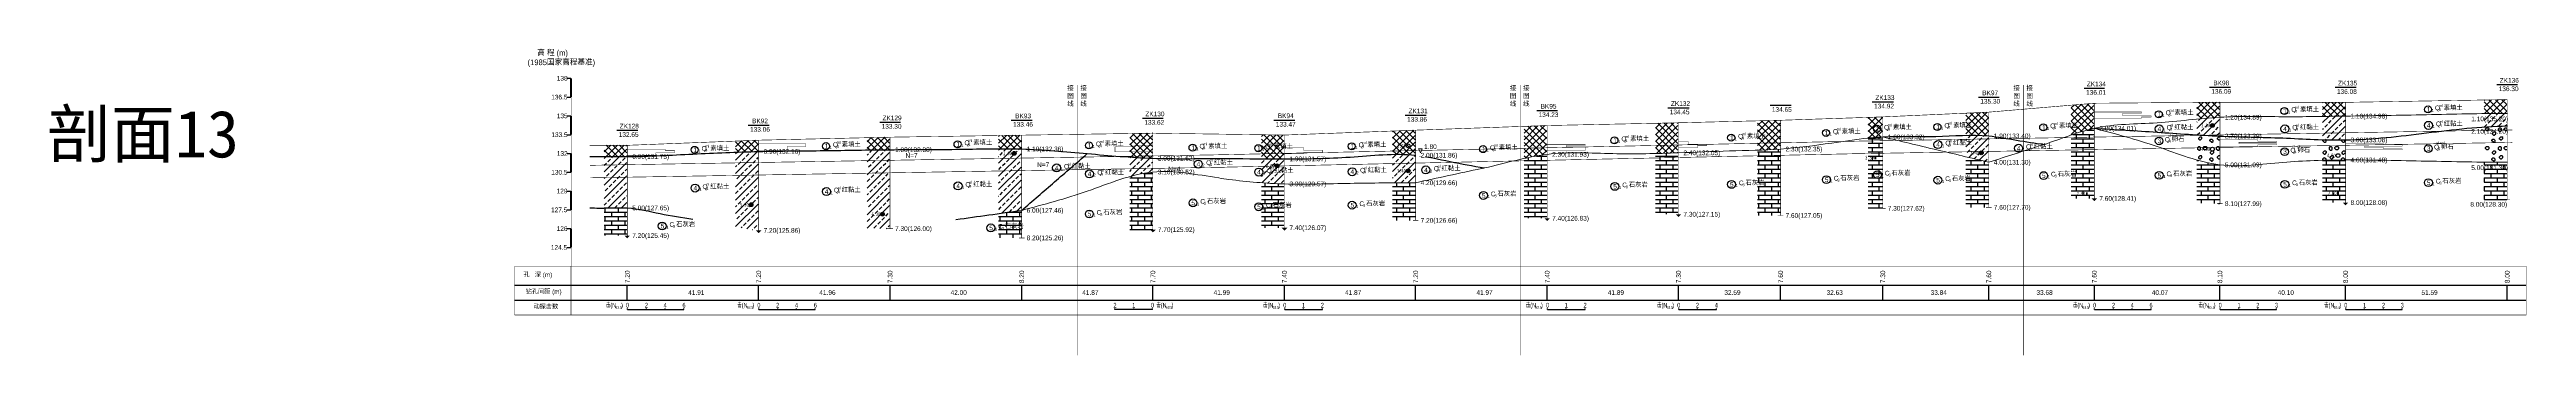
# Model space of a CAD drawing. Header units: inches. Extents: x -205 to 12199, y -11610 to -150.
# Drawn here: x -149 to 1169, y -4108 to -3945 of the extents above; entities that cross this region are included whole.
import ezdxf
from ezdxf.enums import TextEntityAlignment as Align

# ---------------------------------------------------------------- set-up
doc = ezdxf.new("R2010")
doc.units = ezdxf.units.IN
doc.header["$MEASUREMENT"] = 0
doc.linetypes.add('ACAD_ISO03W100', pattern=[30, 12, -18])
doc.linetypes.add('ACAD_ISO05W100', pattern=[34, 24, -3, 0.5, -3, 0.5, -3])
for name, color, linetype in [('GiCAD_PouMian', 7, 'Continuous'), ('GICAD_QUYANG', 7, 'Continuous'), ('地质-原位曲线', 7, 'Continuous'), ('地质-图框', 7, 'Continuous'), ('地质-地层符号', 3, 'Continuous'), ('地质-地层线', 7, 'Continuous'), ('地质-地面线', 7, 'Continuous'), ('地质-填充花纹', 4, 'Continuous'), ('地质-文字', 7, 'Continuous'), ('地质-标注栏', 7, 'Continuous'), ('地质-标贯', 7, 'Continuous'), ('地质-水位线', 5, 'Continuous'), ('地质-钻孔', 7, 'Continuous'), ('管底', 7, 'Continuous'), ('红线', 1, 'ACAD_ISO05W100')]:
    doc.layers.add(name, color=color, linetype=linetype)
doc.styles.add('LZ_PMT_LINE', font='', dxfattribs={"height": 2})
doc.styles.get("Standard").update_dxf_attribs({"font": ''})
doc.styles.add('地层编号', font='Comfont.shx', dxfattribs={"width": 0.7, "height": 2.5, "bigfont": 'Hztxt12a.shx'})
doc.styles.add('宋体', font='')
doc.styles.add('层底标注', font='Comfont.shx', dxfattribs={"width": 0.7, "height": 2.5, "bigfont": 'Hztxt12a.shx'})
doc.styles.add('岩土名称', font='Comfont.shx', dxfattribs={"width": 0.7, "height": 2.5, "bigfont": 'Hztxt12a.shx'})
doc.styles.add('时代', font='Comfont.shx', dxfattribs={"width": 0.7, "height": 2.5, "bigfont": 'Hztxt12a.shx'})
doc.styles.add('标注栏数据', font='Comfont.shx', dxfattribs={"width": 0.7, "height": 2.5, "bigfont": 'Hztxt12a.shx'})
doc.styles.add('标贯动探', font='Comfont.shx', dxfattribs={"width": 0.7, "height": 2.5, "bigfont": 'Hztxt12a.shx'})
doc.styles.add('钻孔标注', font='Comfont.shx', dxfattribs={"width": 0.7, "height": 2.5, "bigfont": 'Hztxt12a.shx'})
doc.styles.add('高程系统', font='Comfont.shx', dxfattribs={"width": 0.7, "height": 3, "bigfont": 'Hztxt12a.shx'})
doc.styles.get('LZ_PMT_LINE').set_extended_font_data('SimSun')
doc.styles.get('Standard').set_extended_font_data('SimSun')
doc.styles.get('宋体').set_extended_font_data('宋体')
doc.linetypes.add('bzhjcx', pattern='A,0.001,[2,XX1.shx,S=1,R=0,X=1,Y=0],-2', length=2.001)
doc.linetypes.add('swx', pattern='A,7,-1.5,["●",LZ_PMT_LINE,S=0.05,R=0,X=0,Y=0],-1.5', length=10)
pattern_1 = [(45, (-14122.816, -4158.2454), (-3.5355339, 3.5355339), []), (45, (-14119.2804, -4158.2454), (-3.5355339, 3.5355339), [2, -1])]
pattern_2 = [(0, (-14122.816, -4158.2454), (0, 2.3), []), (90, (-14122.816, -4158.2454), (-3.5, 2.3), [2.3, -2.3])]
pattern_3 = [(45, (-14122.816, -4158.2454), (-1.76776695, 1.76776695), []), (135, (-14122.816, -4158.2454), (-1.76776695, -1.76776695), [])]
pattern_4 = [(0, (-14212.816, -4158.2454), (0, 2.3), []), (90, (-14212.816, -4158.2454), (-3.5, 2.3), [2.3, -2.3])]
pattern_5 = [(45, (-14212.816, -4158.2454), (-1.76776695, 1.76776695), []), (135, (-14212.816, -4158.2454), (-1.76776695, -1.76776695), [])]
pattern_6 = [(45, (-14212.816, -4158.2454), (-3.5355339, 3.5355339), []), (45, (-14209.2804, -4158.2454), (-3.5355339, 3.5355339), [2, -1])]
pattern_7 = [(0, (-14302.816, -4158.2454), (0, 2.3), []), (90, (-14302.816, -4158.2454), (-3.5, 2.3), [2.3, -2.3])]
pattern_8 = [(45, (-14302.816, -4158.2454), (-1.76776695, 1.76776695), []), (135, (-14302.816, -4158.2454), (-1.76776695, -1.76776695), [])]
pattern_9 = [(45, (-14302.816, -4158.2454), (-3.5355339, 3.5355339), []), (45, (-14299.2804, -4158.2454), (-3.5355339, 3.5355339), [2, -1])]
pattern_10 = [(0, (-14302.816, -4158.245), (0, 10), [1, -9]), (45, (-14301.816, -4158.2454), (-10.0000003, 9e-16), [0.707107, -13.435029]), (135, (-14302.816, -4158.2454), (-9e-16, -10.0000003), [0.707107, -13.435029]), (90, (-14303.316, -4157.745), (-10, 6e-16), [0.5, -9.5]), (135, (-14299.066, -4154.4954), (-9e-16, -10.0000003), [1.06066, -13.0814755]), (90, (-14301.316, -4157.745), (-10, 6e-16), [0.5, -9.5]), (45, (-14303.316, -4157.2454), (-10.0000003, 9e-16), [0.707107, -13.435029]), (0, (-14302.816, -4156.745), (0, 10), [1, -9]), (135, (-14301.316, -4157.2454), (-9e-16, -10.0000003), [0.707107, -13.435029]), (45, (-14295.316, -4158.7454), (-10.0000003, 9e-16), [0.707107, -13.435029]), (90, (-14294.816, -4158.245), (-10, 6e-16), [1, -9]), (135, (-14294.816, -4157.2454), (-9e-16, -10.0000003), [0.707107, -13.435029]), (0, (-14295.816, -4158.745), (0, 10), [0.5, -9.5]), (0, (-14295.816, -4156.745), (0, 10), [0.5, -9.5]), (135, (-14295.816, -4158.7454), (-9e-16, -10.0000003), [0.707107, -13.435029]), (90, (-14296.316, -4158.245), (-10, 6e-16), [1, -9]), (45, (-14296.316, -4157.2454), (-10.0000003, 9e-16), [0.707107, -13.435029]), (0, (-14299.066, -4154.495), (0, 10), [0.5, -9.5]), (45, (-14298.566, -4154.4954), (-10.0000003, 9e-16), [0.707107, -13.435029]), (90, (-14298.066, -4153.995), (-10, 6e-16), [0.5, -9.5]), (135, (-14298.066, -4153.4954), (-9e-16, -10.0000003), [1.06066, -13.0814755]), (0, (-14299.316, -4152.745), (0, 10), [0.5, -9.5]), (90, (-14299.816, -4153.745), (-10, 6e-16), [0.5, -9.5]), (45, (-14299.816, -4153.2454), (-10.0000003, 9e-16), [0.707107, -13.435029]), (0, (-14295.316, -4153.245), (0, 10), [0.5, -9.5]), (45, (-14294.816, -4153.2454), (-10.0000003, 9e-16), [1.06066, -13.0814755]), (90, (-14294.066, -4152.495), (-10, 6e-16), [0.5, -9.5]), (135, (-14295.316, -4153.2454), (-9e-16, -10.0000003), [0.707107, -13.435029]), (90, (-14295.816, -4152.745), (-10, 6e-16), [0.5, -9.5]), (45, (-14295.816, -4152.2454), (-10.0000003, 9e-16), [1.06066, -13.0814755]), (0, (-14295.066, -4151.495), (0, 10), [0.5, -9.5]), (135, (-14294.066, -4151.9954), (-9e-16, -10.0000003), [0.707107, -13.435029]), (0, (-14299.066, -4150.745), (0, 10), [0.5, -9.5]), (135, (-14299.066, -4150.7454), (-9e-16, -10.0000003), [0.707107, -13.435029]), (90, (-14299.566, -4150.245), (-10, 6e-16), [0.5, -9.5]), (45, (-14299.566, -4149.7454), (-10.0000003, 9e-16), [1.06066, -13.0814755]), (0, (-14298.816, -4148.995), (0, 10), [0.5, -9.5]), (135, (-14297.816, -4149.4954), (-9e-16, -10.0000003), [0.707107, -13.435029]), (90, (-14297.816, -4149.995), (-10, 6e-16), [0.5, -9.5]), (45, (-14298.566, -4150.7454), (-10.0000003, 9e-16), [1.06066, -13.0814755])]

# ---------------------------------------------------------------- blocks, each defined once
blk = doc.blocks.new('gkqy_yuan.dwg不标')
at = {"layer": 'GiCAD_PouMian'}
h = blk.add_hatch(color=7, dxfattribs=at)
edge = h.paths.add_edge_path()
edge.add_arc((0, 0), 1, 0, 360)
at = {"layer": 'GICAD_QUYANG', "color": 7}
blk.add_circle((0, 0), 1, dxfattribs=at)
blk = doc.blocks.new('shuiweifhcj')
at = {"color": 7, "linetype": 'Continuous'}
blk.add_wipeout([(-2.5, -2.2), (2.5, -2.2), (2.5, 2.2), (-2.5, 2.2)], dxfattribs=at).dxf.layer = '地质-水位线'
at = {"color": 7}
for points, const_width in [([(-2.3, 0), (2.3, 0)], 0.075), ([(-1.5, -1), (1.5, -1)], 0.075), ([(-0.8, -2), (0.8, -2)], 0.05)]:
    blk.add_lwpolyline(points, dxfattribs=dict(at, const_width=const_width))
at = {"color": 7, "lineweight": 0}
blk.add_lwpolyline([(0, 0), (1, 2), (-1, 2), (0, 0)], dxfattribs=at)
blk = doc.blocks.new('gkqy_rao.dwg不标')
at = {"layer": 'GICAD_QUYANG', "color": 7}
blk.add_circle((0, 0), 1, dxfattribs=at)
blk = doc.blocks.new('gkqy_yan.dwg不标', base_point=(0, -1))
at = {"color": 7}
blk.add_solid([(-0.5, -2), (-0.5, 0), (0.5, -2), (0.5, 0)], dxfattribs=at)

msp = doc.modelspace()

# ---------------------------------------------------------------- hatches: boundary and pattern name
at = {"layer": '地质-填充花纹', "linetype": 'Continuous'}
h = msp.add_hatch(dxfattribs=at)
h.set_pattern_fill('GKSTT', scale=0.5, style=0, pattern_type=2)
h.set_pattern_definition(pattern_8)
h.paths.add_polyline_path([(882.31925, -3991.08484), (874.3616, -3990.72722), (870.31925, -3990.7803), (870.31925, -3978.97973), (882.31925, -3978.44064)])
h = msp.add_hatch(dxfattribs=at)
h.set_pattern_fill('GKSTT', scale=0.5, style=0, pattern_type=2)
h.set_pattern_definition(pattern_8)
h.paths.add_polyline_path([(938.44543, -3987.09641), (930.94622, -3989.10461), (926.44543, -3990.58366), (926.44543, -3974.72921), (938.44543, -3973.71722)])
h = msp.add_hatch(dxfattribs=at)
h.set_pattern_fill('GKSTT', scale=0.5, style=0, pattern_type=2)
h.set_pattern_definition(pattern_8)
h.paths.add_polyline_path([(1005.2244, -3981.1817), (996.97849, -3981.8056), (993.2244, -3982.16357), (993.2244, -3973.26063), (1005.2244, -3973.16478)])
h = msp.add_hatch(dxfattribs=at)
h.set_pattern_fill('GKSTT', scale=0.5, style=0, pattern_type=2)
h.set_pattern_definition(pattern_8)
h.paths.add_polyline_path([(1072.06062, -3973.22917), (1072.06062, -3980.56656), (1063.89152, -3980.69117), (1060.06062, -3980.74334), (1060.06062, -3973.2172)])
h = msp.add_hatch(dxfattribs=at)
h.set_pattern_fill('GKSTT', scale=0.5, style=0, pattern_type=2)
h.set_pattern_definition(pattern_8)
h.paths.add_polyline_path([(1158.04139, -3979.0979), (1150.29432, -3979.15458), (1146.04139, -3979.21005), (1146.04139, -3971.9717), (1158.04139, -3971.767)])
h = msp.add_hatch(dxfattribs=at)
h.set_pattern_fill('GKSTT', scale=0.5, style=0, pattern_type=2)
h.set_pattern_definition(pattern_3)
h.paths.add_polyline_path([(297.90538, -3998.43209), (288.186, -3998.53628), (285.90538, -3998.5681), (285.90538, -3992.04301), (297.90538, -3991.76846)])
h = msp.add_hatch(dxfattribs=at)
h.set_pattern_fill('GKSTT', scale=0.5, style=0, pattern_type=2)
h.set_pattern_definition(pattern_3)
h.paths.add_polyline_path([(367.89962, -3998.02405), (363.14969, -3997.92273), (358.14984, -3997.88886), (355.89962, -3997.89887), (355.89962, -3990.88274), (367.89962, -3990.69986)])
h = msp.add_hatch(dxfattribs=at)
h.set_pattern_fill('GKSTT', scale=0.5, style=0, pattern_type=2)
h.set_pattern_definition(pattern_3)
h.paths.add_polyline_path([(437.67911, -4002.95073), (427.95945, -4002.48172), (425.67911, -4002.33153), (425.67911, -3989.81671), (437.67911, -3989.63328)])
h = msp.add_hatch(dxfattribs=at)
h.set_pattern_fill('GKSTT', scale=0.5, style=0, pattern_type=2)
h.set_pattern_definition(pattern_5)
h.paths.add_polyline_path([(507.66842, -3990.62585), (507.66842, -4003.29516), (498.37973, -4003.26075), (495.66842, -4003.24202), (495.66842, -3990.4544)])
h = msp.add_hatch(dxfattribs=at)
h.set_pattern_fill('GKSTT', scale=0.5, style=0, pattern_type=2)
h.set_pattern_definition(pattern_5)
h.paths.add_polyline_path([(577.45266, -4001.35014), (567.76117, -4000.86102), (565.45266, -4000.90752), (565.45266, -3988.48583), (577.45266, -3988.03874)])
h = msp.add_hatch(dxfattribs=at)
h.set_pattern_fill('GKSTT', scale=0.5, style=0, pattern_type=2)
h.set_pattern_definition(pattern_5)
h.paths.add_polyline_path([(647.40879, -4000.93731), (638.67979, -4002.37541), (635.40879, -4003.08311), (635.40879, -3985.99472), (647.40879, -3985.5716)])
h = msp.add_hatch(dxfattribs=at)
h.set_pattern_fill('GKSTT', scale=0.5, style=0, pattern_type=2)
h.set_pattern_definition(pattern_5)
h.paths.add_polyline_path([(717.2278, -4000.10374), (707.56584, -4000.3984), (705.2278, -4000.4484), (705.2278, -3984.35345), (717.2278, -3984.10137)])
h = msp.add_hatch(dxfattribs=at)
h.set_pattern_fill('GKSTT', scale=0.5, style=0, pattern_type=2)
h.set_pattern_definition(pattern_5)
h.paths.add_polyline_path([(771.55086, -3998.11064), (764.63045, -3998.51203), (759.63415, -3998.70344), (759.55086, -3998.70582), (759.55086, -3983.06347), (771.55086, -3982.76894)])
h = msp.add_hatch(dxfattribs=at)
h.set_pattern_fill('GKSTT', scale=0.5, style=0, pattern_type=2)
h.set_pattern_definition(pattern_8)
h.paths.add_polyline_path([(825.92735, -3991.64952), (818.38014, -3992.25553), (818.38014, -3981.22089), (825.92735, -3980.97105)])
h = msp.add_hatch(dxfattribs=at)
h.set_pattern_fill('GKSHY', scale=0.5, style=0, pattern_type=2)
h.set_pattern_definition(pattern_7)
h.paths.add_polyline_path([(825.92735, -4029.62944), (818.38014, -4029.62944), (818.38014, -3992.25553), (825.92735, -3991.64952)])
h = msp.add_hatch(dxfattribs=at)
h.set_pattern_fill('GKFZNT', scale=0.5, style=0, pattern_type=2)
h.set_pattern_definition(pattern_9)
h.paths.add_polyline_path([(882.31925, -3991.08484), (882.31925, -4005.03637), (873.82631, -4003.00822), (870.31925, -4002.17072), (870.31925, -3990.7803), (874.3616, -3990.72722)])
h = msp.add_hatch(dxfattribs=at)
h.set_pattern_fill('GKSHY', scale=0.5, style=0, pattern_type=2)
h.set_pattern_definition(pattern_7)
h.paths.add_polyline_path([(938.44543, -4024.3628), (926.44543, -4024.3628), (926.44543, -3990.58366), (930.94622, -3989.10461), (938.44543, -3987.09641)])
h = msp.add_hatch(dxfattribs=at)
h.set_pattern_fill('GKFZNT', scale=0.5, style=0, pattern_type=2)
h.set_pattern_definition(pattern_9)
h.paths.add_polyline_path([(1005.2244, -3991.15022), (997.03077, -3990.73826), (993.2244, -3990.51068), (993.2244, -3982.16357), (996.97849, -3981.8056), (1005.2244, -3981.1817)])
h = msp.add_hatch(dxfattribs=at)
h.set_pattern_fill('GKLS1', scale=0.5, style=0, pattern_type=2)
h.set_pattern_definition(pattern_10)
h.paths.add_polyline_path([(997.03077, -3990.73826), (1005.2244, -3991.15022), (1005.2244, -4006.44771), (995.80804, -4004.62448), (993.2244, -4003.89418), (993.2244, -3990.51068)])
h = msp.add_hatch(dxfattribs=at)
h.set_pattern_fill('GKFZNT', scale=0.5, style=0, pattern_type=2)
h.set_pattern_definition(pattern_9)
h.paths.add_polyline_path([(1072.06062, -3993.22848), (1063.87177, -3993.19793), (1060.06062, -3993.09366), (1060.06062, -3980.74334), (1063.89152, -3980.69117), (1072.06062, -3980.56656)])
h = msp.add_hatch(dxfattribs=at)
h.set_pattern_fill('GKFZNT', scale=0.5, style=0, pattern_type=2)
h.set_pattern_definition(pattern_9)
h.paths.add_polyline_path([(1158.04139, -3985.7712), (1150.12205, -3986.03903), (1146.04139, -3986.28988), (1146.04139, -3979.21005), (1150.29432, -3979.15458), (1158.04139, -3979.0979)])
h = msp.add_hatch(dxfattribs=at)
h.set_pattern_fill('GKLS1', scale=0.5, style=0, pattern_type=2)
h.set_pattern_definition(pattern_10)
h.paths.add_polyline_path([(1158.04139, -4005.09482), (1150.29625, -4005.05578), (1146.04139, -4005.01632), (1146.04139, -3986.28988), (1150.12205, -3986.03903), (1158.04139, -3985.7712)])
h = msp.add_hatch(dxfattribs=at)
h.set_pattern_fill('GKSTT', scale=0.5, style=0, pattern_type=2)
h.set_pattern_definition(pattern_3)
h.paths.add_polyline_path([(158.13014, -4002.09614), (146.13014, -4002.09614), (146.13014, -3996.09614), (158.13014, -3996.09614)])
h = msp.add_hatch(dxfattribs=at)
h.set_pattern_fill('GKFZNT', scale=0.5, style=0, pattern_type=2)
h.set_pattern_definition(pattern_1)
h.paths.add_polyline_path([(158.13014, -4029.42459), (153.37917, -4029.3319), (148.38014, -4029.42947), (146.13014, -4029.42947), (146.13014, -4002.09614), (158.13014, -4002.09614)])
h = msp.add_hatch(dxfattribs=at)
h.set_pattern_fill('GKSTT', scale=0.5, style=0, pattern_type=2)
h.set_pattern_definition(pattern_3)
h.paths.add_polyline_path([(227.97182, -3999.36999), (218.27735, -3999.64967), (215.97182, -3999.73258), (215.97182, -3993.8422), (227.97182, -3993.37256)])
h = msp.add_hatch(dxfattribs=at)
h.set_pattern_fill('GKFZNT', scale=0.5, style=0, pattern_type=2)
h.set_pattern_definition(pattern_1)
h.paths.add_polyline_path([(227.97182, -4041.3286), (222.38798, -4040.56528), (216.5719, -4039.50926), (215.97182, -4039.39258), (215.97182, -3999.73258), (218.27735, -3999.64967), (227.97182, -3999.36999)])
h = msp.add_hatch(dxfattribs=at)
h.set_pattern_fill('GKFZNT', scale=0.5, style=0, pattern_type=2)
h.set_pattern_definition(pattern_1)
h.paths.add_polyline_path([(297.90538, -4040.42941), (285.90538, -4040.42941), (285.90538, -3998.5681), (288.186, -3998.53628), (297.90538, -3998.43209)])
h = msp.add_hatch(dxfattribs=at)
h.set_pattern_fill('GKFZNT', scale=0.5, style=0, pattern_type=2)
h.set_pattern_definition(pattern_1)
h.paths.add_polyline_path([(363.14969, -3997.92273), (367.89962, -3998.02405), (367.89962, -4030.73082), (360.55625, -4031.75198), (355.89962, -4032.39953), (355.89962, -3997.89887), (358.14984, -3997.88886)])
h = msp.add_hatch(dxfattribs=at)
h.set_pattern_fill('GKFZNT', scale=0.5, style=0, pattern_type=2)
h.set_pattern_definition(pattern_1)
h.paths.add_polyline_path([(427.95945, -4002.48172), (437.67911, -4002.95073), (437.67911, -4010.33411), (431.55408, -4011.26482), (426.68917, -4012.41588), (425.67911, -4012.71192), (425.67911, -4002.33153)])
h = msp.add_hatch(dxfattribs=at)
h.set_pattern_fill('GKFZNT', scale=0.5, style=0, pattern_type=2)
h.set_pattern_definition(pattern_6)
h.paths.add_polyline_path([(498.37973, -4003.26075), (507.66842, -4003.29516), (507.66842, -4016.6181), (498.28053, -4016.193), (495.66842, -4016.00598), (495.66842, -4003.24202)])
h = msp.add_hatch(dxfattribs=at)
h.set_pattern_fill('GKFZNT', scale=0.5, style=0, pattern_type=2)
h.set_pattern_definition(pattern_6)
h.paths.add_polyline_path([(577.45266, -4001.35014), (577.45266, -4016.03038), (567.80894, -4016.06719), (565.45266, -4016.07991), (565.45266, -4000.90752), (567.76117, -4000.86102)])
h = msp.add_hatch(dxfattribs=at)
h.set_pattern_fill('GKSHY', scale=0.5, style=0, pattern_type=2)
h.set_pattern_definition(pattern_4)
h.paths.add_polyline_path([(647.40879, -4034.89612), (635.40879, -4034.89612), (635.40879, -4003.08311), (638.67979, -4002.37541), (647.40879, -4000.93731)])
h = msp.add_hatch(dxfattribs=at)
h.set_pattern_fill('GKSHY', scale=0.5, style=0, pattern_type=2)
h.set_pattern_definition(pattern_4)
h.paths.add_polyline_path([(717.2278, -4032.76278), (705.2278, -4032.76278), (705.2278, -4000.4484), (707.56584, -4000.3984), (717.2278, -4000.10374)])
h = msp.add_hatch(dxfattribs=at)
h.set_pattern_fill('GKSHY', scale=0.5, style=0, pattern_type=2)
h.set_pattern_definition(pattern_4)
h.paths.add_polyline_path([(771.55086, -4033.42947), (763.22785, -4033.42947), (759.7315, -4033.36207), (759.55086, -4033.35744), (759.55086, -3998.70582), (759.63415, -3998.70344), (764.63045, -3998.51203), (771.55086, -3998.11064)])
h = msp.add_hatch(dxfattribs=at)
h.set_pattern_fill('GKSHY', scale=0.5, style=0, pattern_type=2)
h.set_pattern_definition(pattern_7)
h.paths.add_polyline_path([(873.82631, -4003.00822), (882.31925, -4005.03637), (882.31925, -4029.09607), (870.31925, -4029.09607), (870.31925, -4002.17072)])
h = msp.add_hatch(dxfattribs=at)
h.set_pattern_fill('GKSHY', scale=0.5, style=0, pattern_type=2)
h.set_pattern_definition(pattern_7)
h.paths.add_polyline_path([(995.80804, -4004.62448), (1005.2244, -4006.44771), (1005.2244, -4027.15562), (999.90836, -4027.00311), (994.34386, -4026.74776), (993.2244, -4026.69042), (993.2244, -4003.89418)])
h = msp.add_hatch(dxfattribs=at)
h.set_pattern_fill('GKLS1', scale=0.5, style=0, pattern_type=2)
h.set_pattern_definition(pattern_10)
h.paths.add_polyline_path([(1063.87177, -3993.19793), (1072.06062, -3993.22848), (1072.06062, -4003.89866), (1063.85808, -4003.98308), (1060.06062, -4004.06902), (1060.06062, -3993.09366)])
h = msp.add_hatch(dxfattribs=at)
h.set_pattern_fill('GKSHY', scale=0.5, style=0, pattern_type=2)
h.set_pattern_definition(pattern_7)
h.paths.add_polyline_path([(1072.06062, -4026.56275), (1060.06062, -4026.56275), (1060.06062, -4004.06902), (1063.85808, -4003.98308), (1072.06062, -4003.89866)])
h = msp.add_hatch(dxfattribs=at)
h.set_pattern_fill('GKSHY', scale=0.5, style=0, pattern_type=2)
h.set_pattern_definition(pattern_7)
h.paths.add_polyline_path([(1150.29625, -4005.05578), (1158.04139, -4005.09482), (1158.04139, -4025.09607), (1146.04139, -4025.09607), (1146.04139, -4005.01632)])
h = msp.add_hatch(dxfattribs=at)
h.set_pattern_fill('GKSHY', scale=0.5, style=0, pattern_type=2)
h.set_pattern_definition(pattern_2)
h.paths.add_polyline_path([(437.67911, -4040.96279), (425.67911, -4040.96279), (425.67911, -4012.71192), (426.68917, -4012.41588), (431.55408, -4011.26482), (437.67911, -4010.33411)])
h = msp.add_hatch(dxfattribs=at)
h.set_pattern_fill('GKSHY', scale=0.5, style=0, pattern_type=2)
h.set_pattern_definition(pattern_4)
h.paths.add_polyline_path([(498.28053, -4016.193), (507.66842, -4016.6181), (507.66842, -4039.96275), (495.66842, -4039.96275), (495.66842, -4016.00598)])
h = msp.add_hatch(dxfattribs=at)
h.set_pattern_fill('GKSHY', scale=0.5, style=0, pattern_type=2)
h.set_pattern_definition(pattern_4)
h.paths.add_polyline_path([(577.45266, -4036.02942), (565.45266, -4036.02942), (565.45266, -4016.07991), (567.80894, -4016.06719), (577.45266, -4016.03038)])
h = msp.add_hatch(dxfattribs=at)
h.set_pattern_fill('GKSHY', scale=0.5, style=0, pattern_type=2)
h.set_pattern_definition(pattern_2)
h.paths.add_polyline_path([(158.13014, -4029.42459), (158.13014, -4044.09613), (146.13014, -4044.09613), (146.13014, -4029.42947), (148.38014, -4029.42947), (153.37917, -4029.3319)])
h = msp.add_hatch(dxfattribs=at)
h.set_pattern_fill('GKSHY', scale=0.5, style=0, pattern_type=2)
h.set_pattern_definition(pattern_2)
h.paths.add_polyline_path([(367.89962, -4045.36272), (355.89962, -4045.36272), (355.89962, -4032.39953), (360.55625, -4031.75198), (367.89962, -4030.73082)])

# ---------------------------------------------------------------- linework, layer by layer
at = {"layer": '地质-原位曲线', "color": 7, "linetype": 'Continuous'}
for p, q in [((158.52976, -4083.42943), (158.52976, -4082.92943)), ((158.52976, -4083.42943), (188.52976, -4083.42943)), ((168.52976, -4083.42943), (168.52976, -4082.92943)), ((178.52976, -4083.42943), (178.52976, -4082.92943)), ((188.52976, -4083.42943), (188.52976, -4082.92943)), ((228.37156, -4083.42943), (228.37156, -4082.92943)), ((228.37156, -4083.42943), (258.37156, -4083.42943)), ((238.37156, -4083.42943), (238.37156, -4082.92943)), ((248.37156, -4083.42943), (248.37156, -4082.92943)), ((258.37156, -4083.42943), (258.37156, -4082.92943)), ((417.77879, -4083.42943), (417.77879, -4082.92943)), ((437.77879, -4083.42943), (417.77879, -4083.42943)), ((427.77879, -4083.42943), (427.77879, -4082.92943)), ((437.77879, -4083.42943), (437.77879, -4082.92943)), ((508.06882, -4083.42943), (508.06882, -4082.92943)), ((508.06882, -4083.42943), (528.06882, -4083.42943)), ((518.06882, -4083.42943), (518.06882, -4082.92943)), ((528.06882, -4083.42943), (528.06882, -4082.92943)), ((647.80906, -4083.42943), (647.80906, -4082.92943)), ((647.80906, -4083.42943), (667.80906, -4083.42943)), ((657.80906, -4083.42943), (657.80906, -4082.92943)), ((667.80906, -4083.42943), (667.80906, -4082.92943)), ((717.62742, -4083.42943), (717.62742, -4082.92943)), ((717.62742, -4083.42943), (737.62742, -4083.42943)), ((727.62742, -4083.42943), (727.62742, -4082.92943)), ((737.62742, -4083.42943), (737.62742, -4082.92943)), ((938.84519, -4083.42943), (938.84519, -4082.92943)), ((938.84519, -4083.42943), (968.84519, -4083.42943)), ((948.84519, -4083.42943), (948.84519, -4082.92943)), ((958.84519, -4083.42943), (958.84519, -4082.92943)), ((968.84519, -4083.42943), (968.84519, -4082.92943)), ((1005.62449, -4083.42943), (1005.62449, -4082.92943)), ((1005.62449, -4083.42943), (1035.62449, -4083.42943)), ((1015.62449, -4083.42943), (1015.62449, -4082.92943)), ((1025.62449, -4083.42943), (1025.62449, -4082.92943)), ((1035.62449, -4083.42943), (1035.62449, -4082.92943)), ((1072.46043, -4083.42943), (1072.46043, -4082.92943)), ((1072.46043, -4083.42943), (1102.46043, -4083.42943)), ((1082.46043, -4083.42943), (1082.46043, -4082.92943)), ((1092.46043, -4083.42943), (1092.46043, -4082.92943)), ((1102.46043, -4083.42943), (1102.46043, -4082.92943))]:
    msp.add_line(p, q, dxfattribs=at)
at = {"layer": '地质-原位曲线', "color": 7, "linetype": 'Continuous', "const_width": 0.2, "flags": 128}
for points in [[(938.84519, -3978.36279), (963.84519, -3978.36279), (963.84519, -3979.02946), (953.84519, -3979.02946), (953.84519, -3979.69614), (953.84519, -3979.69614), (953.84519, -3980.36279), (968.84519, -3980.36279), (968.84519, -3981.02946), (963.84519, -3981.02946), (963.84519, -3981.69614), (938.84519, -3981.69614)], [(158.52976, -3998.09613), (178.52976, -3998.09613), (178.52976, -3998.7628), (183.52976, -3998.7628), (183.52976, -3999.42947), (183.52976, -3999.42947), (183.52976, -4000.09613), (173.52976, -4000.09613), (173.52976, -4000.7628), (173.52976, -4000.7628), (173.52976, -4001.42947), (158.52976, -4001.42947)], [(228.37156, -3995.36278), (253.37156, -3995.36278), (253.37156, -3996.02945), (253.37156, -3996.02945), (253.37156, -3996.6961), (243.37156, -3996.6961), (243.37156, -3997.36278), (243.37156, -3997.36278), (243.37156, -3998.02945), (243.37156, -3998.02945), (243.37156, -3998.6961), (228.37156, -3998.6961)], [(437.77879, -3996.29613), (427.77879, -3996.29613), (427.77879, -3996.9628), (417.77879, -3996.9628), (417.77879, -3997.62945), (417.77879, -3997.62945), (417.77879, -3998.29613), (417.77879, -3998.29613), (417.77879, -3998.9628), (417.77879, -3998.9628), (417.77879, -3999.62945), (437.77879, -3999.62945)], [(508.06882, -3997.29608), (518.06882, -3997.29608), (518.06882, -3997.96275), (518.06882, -3997.96275), (518.06882, -3998.62942), (528.06882, -3998.62942), (528.06882, -3999.29608), (528.06882, -3999.29608), (528.06882, -3999.96275), (518.06882, -3999.96275), (518.06882, -4000.62942), (508.06882, -4000.62942)], [(647.80906, -3995.56279), (667.80906, -3995.56279), (667.80906, -3996.22946), (657.80906, -3996.22946), (657.80906, -3996.89612), (667.80906, -3996.89612), (667.80906, -3997.56279), (667.80906, -3997.56279), (667.80906, -3998.22946), (667.80906, -3998.22946), (667.80906, -3998.89612), (647.80906, -3998.89612)], [(717.62742, -3994.09611), (722.62742, -3994.09611), (722.62742, -3994.76279), (722.62742, -3994.76279), (722.62742, -3995.42944), (732.62742, -3995.42944), (732.62742, -3996.09611), (727.62742, -3996.09611), (727.62742, -3996.76279), (727.62742, -3996.76279), (727.62742, -3997.42944), (717.62742, -3997.42944)], [(1005.62449, -3993.16278), (1025.62449, -3993.16278), (1025.62449, -3993.82945), (1035.62449, -3993.82945), (1035.62449, -3994.49612), (1015.62449, -3994.49612), (1015.62449, -3995.16278), (1035.62449, -3995.16278), (1035.62449, -3995.82945), (1025.62449, -3995.82945), (1025.62449, -3996.49612), (1005.62449, -3996.49612)], [(1072.46043, -3995.22941), (1092.46043, -3995.22941), (1092.46043, -3995.89609), (1102.46043, -3995.89609), (1102.46043, -3996.56274), (1082.46043, -3996.56274), (1082.46043, -3997.22941), (1092.46043, -3997.22941), (1092.46043, -3997.89609), (1102.46043, -3997.89609), (1102.46043, -3998.56274), (1072.46043, -3998.56274)]]:
    msp.add_lwpolyline(points, dxfattribs=at)
at = {"layer": '地质-地层符号', "color": 7, "linetype": 'Continuous'}
for centre, major_axis in [((972.95992, -3979.56279), (0, 1.875)), ((1039.76751, -3977.82943), (0, 1.875)), ((1116.176, -3976.96275), (0, 1.875)), ((683.4433, -3993.46279), (0, 1.875)), ((745.51433, -3992.06279), (0, 1.875)), ((795.9655, -3989.5058), (0, 1.875)), ((823.15374, -3987.31716), (0, 1.875)), ((855.2483, -3986.32943), (0, 1.875)), ((911.50734, -3986.53279), (0, 1.875)), ((973.20992, -3987.39613), (0, 2.125)), ((973.12658, -3993.72946), (0, 2.04167)), ((1040.01751, -3987.32943), (0, 2.125)), ((1116.426, -3985.46275), (0, 2.125)), ((194.17598, -3998.52946), (0, 1.875)), ((264.0636, -3996.52943), (0, 1.875)), ((334.0275, -3995.5294), (0, 1.875)), ((403.91437, -3996.12942), (0, 1.875)), ((459.02963, -3997.35763), (0, 1.875)), ((462.05894, -4006.08719), (0, 2.125)), ((494.02428, -3997.62146), (0, 1.875)), ((543.68554, -3996.62942), (0, 1.875)), ((613.55572, -3998.10305), (0, 1.875)), ((855.4983, -3995.66276), (0, 2.125)), ((898.42738, -3997.64921), (0, 2.125)), ((1039.93418, -3999.4961), (0, 2.04167)), ((1116.34267, -3997.79608), (0, 2.04167)), ((194.42598, -4018.86279), (0, 2.125)), ((334.2775, -4017.69606), (0, 2.125)), ((386.71949, -4008.10046), (0, 2.125)), ((404.16437, -4011.29609), (0, 2.125)), ((494.27428, -4010.32378), (0, 2.125)), ((543.93554, -4010.12942), (0, 2.125)), ((683.65163, -4017.96279), (0, 2.08333)), ((745.72266, -4016.88938), (0, 2.08333)), ((796.17383, -4014.4035), (0, 2.08333)), ((823.36208, -4011.69424), (0, 2.08333)), ((855.45663, -4014.66023), (0, 2.08333)), ((911.71568, -4012.20625), (0, 2.08333)), ((973.16825, -4012.06279), (0, 2.08333)), ((1039.97584, -4016.82944), (0, 2.08333)), ((1116.38434, -4015.96218), (0, 2.08333)), ((264.3136, -4020.69609), (0, 2.125)), ((404.1227, -4032.62942), (0, 2.08333)), ((459.23796, -4026.72508), (0, 2.08333)), ((494.23261, -4028.80847), (0, 2.08333)), ((543.89387, -4027.96276), (0, 2.08333)), ((613.76406, -4022.76277), (0, 2.08333)), ((176.9234, -4039.05442), (0, 2.08333)), ((351.73489, -4040.04602), (0, 2.08333))]:
    msp.add_ellipse(centre, major_axis=major_axis, ratio=1, dxfattribs=at)
at = {"layer": '地质-地层线', "color": 7, "lineweight": 25}
for points, knots in [([(818.38014, -3992.25553), (820.97639, -3991.98726), (832.92536, -3990.99161), (854.35529, -3992.05315), (878.23447, -3989.74005), (897.29421, -3993.47844), (907.12173, -3994.90022), (912.0355, -3995.6111)], [242.6804334888, 242.6804334888, 242.6804334888, 242.6804334888, 250.5173930984, 278.7146076111, 306.9118221237, 321.8168977686, 336.7219734135, 336.7219734135, 336.7219734135, 336.7219734135]), ([(938.69543, -3987.02947), (949.82626, -3987.68823), (972.08793, -3989.00577), (1005.45594, -3991.52372), (1038.88974, -3991.87414), (1075.57408, -3994.37735), (1115.30902, -3989.49832), (1143.94631, -3985.96904), (1158.35056, -3985.76188), (1158.38014, -3985.76146)], [0, 0, 0, 0, 33.4533799195, 66.9067598389, 100.3408432862, 133.7749267335, 176.9271085914, 220.0792904493, 220.1681037673, 220.1681037673, 220.1681037673, 220.1681037673]), ([(138.38014, -4002.09614), (141.7134, -4002.09216), (148.37991, -4002.08422), (166.69787, -4002.19334), (193.29965, -4000.6404), (228.22334, -3999.13658), (263.18995, -3998.98872), (298.16515, -3998.28487), (333.14657, -3998.44773), (368.16588, -3997.30087), (403.03904, -4000.52366), (437.91329, -4003.58091), (463.07137, -4003.11386), (476.56142, -4003.12859), (478.38014, -4003.13398)], [0, 0, 0, 0, 10, 20, 54.9475719447, 89.8951438895, 124.8650384055, 159.8349329216, 194.8326243654, 229.8303158092, 264.8071508665, 299.7839859237, 334.7790357762, 340.2325659554, 340.2325659554, 340.2325659554, 340.2325659554]), ([(478.38014, -4003.13398), (488.23209, -4003.16318), (509.71913, -4003.44481), (542.75345, -4002.95979), (572.44876, -3999.33371), (596.00947, -4004.92462), (608.23405, -4007.04318), (614.34634, -4008.10246)], [340.2325659554, 340.2325659554, 340.2325659554, 340.2325659554, 369.7740856287, 404.6795938426, 439.5851020564, 458.2142678913, 476.8434337261, 476.8434337261, 476.8434337261, 476.8434337261])]:
    msp.add_open_spline(points, degree=3, knots=knots, dxfattribs=at)
at = {"layer": '地质-地层线', "color": 7, "linetype": 'bzhjcx', "lineweight": 0}
msp.add_spline([(826.17735, -3991.62944), (854.3733, -3998.36276), (882.56925, -4005.09607)], degree=3, dxfattribs=at)
for points, knots in [([(882.56925, -4005.09607), (891.92217, -4002.07767), (901.74273, -3998.90834), (920.45769, -3992.91755), (940.06381, -3984.54965), (972.22711, -3984.95516), (1005.36965, -3980.23461), (1038.9114, -3981.09636), (1075.49694, -3980.50406), (1115.30348, -3979.91766), (1143.98924, -3979.14158), (1158.35056, -3979.09589), (1158.38014, -3979.09579)], [0, 0, 0, 0, 29.4811406312, 30.9551980142, 58.9622812624, 92.4803662437, 125.998451225, 159.4179097393, 192.8373682536, 235.8340050094, 278.8306417651, 278.9194000545, 278.9194000545, 278.9194000545, 278.9194000545]), ([(938.69543, -3987.02947), (949.85854, -3990.00635), (972.18476, -3995.96012), (1004.65392, -4009.53081), (1038.99207, -4004.51513), (1075.45076, -4003.56893), (1115.31484, -4004.53946), (1143.99045, -4005.06524), (1158.35056, -4005.0962), (1158.38014, -4005.09627)], [0, 0, 0, 0, 34.7792351908, 69.5584703816, 103.0018590375, 136.4452476934, 179.4398169326, 222.4343861717, 222.5231476572, 222.5231476572, 222.5231476572, 222.5231476572]), ([(577.70266, -4016.02942), (589.36109, -4013.49908), (601.57468, -4010.84824), (624.89735, -4005.83864), (647.69375, -3998.77048), (682.63123, -4000.98921), (714.8979, -4000.3204), (744.62915, -3998.92734), (771.91315, -3998.66702), (796.39859, -3995.30321), (811.90594, -3992.92452), (818.38014, -3992.25553)], [0, 0, 0, 0, 35.787138142, 37.4912860295, 71.5742762839, 106.4860737334, 141.3978711829, 168.5778012516, 195.7577313203, 223.1375622094, 242.6804334888, 242.6804334888, 242.6804334888, 242.6804334888]), ([(368.14962, -4030.69605), (379.81173, -4027.61775), (403.13595, -4021.46115), (437.16019, -4006.60294), (463.04757, -4012.07162), (476.5635, -4013.9987), (478.38014, -4014.24058)], [0, 0, 0, 0, 36.3501523213, 72.7003046425, 107.837939682, 113.300751261, 113.300751261, 113.300751261, 113.300751261]), ([(478.38014, -4014.24058), (488.24843, -4015.55447), (509.59639, -4017.29503), (542.82693, -4016.14797), (566.07742, -4016.06894), (577.70266, -4016.02942)], [113.300751261, 113.300751261, 113.300751261, 113.300751261, 142.9755747214, 177.868984739, 212.7623947567, 212.7623947567, 212.7623947567, 212.7623947567])]:
    msp.add_open_spline(points, degree=3, knots=knots, dxfattribs=at)
at = {"layer": '地质-地层线', "color": 7}
msp.add_spline([(368.14962, -4030.69605), (385.59449, -4015.59607), (403.03937, -4000.49609)], degree=3, dxfattribs=at)
at = {"layer": '地质-地层线', "color": 7, "linetype": 'bzhjcx', "lineweight": 25}
for points in [[(138.38014, -4029.42947), (148.38014, -4029.42947), (158.38014, -4029.42947), (175.84006, -4032.41271), (193.29998, -4035.39595)], [(333.1535, -4035.56259), (350.65156, -4033.12932), (368.14962, -4030.69605)]]:
    msp.add_spline(points, degree=3, dxfattribs=at)
at = {"layer": '地质-地面线', "color": 7, "linetype": 'Continuous', "const_width": 0.3}
for points in [[(818.38014, -3981.22089), (826.17735, -3980.96278), (882.56925, -3978.42941), (938.69543, -3973.69614), (1005.4744, -3973.16279), (1072.31062, -3973.22941), (1158.29139, -3971.76274), (1158.38014, -3971.76274)], [(138.38014, -3996.09614), (158.38014, -3996.09614), (228.22182, -3993.36278), (298.15538, -3991.76274), (368.14962, -3990.69605), (437.92911, -3989.62946), (478.38014, -3990.2074)], [(478.38014, -3990.2074), (507.91842, -3990.62942), (577.70266, -3988.02943), (647.65879, -3985.56279), (717.4778, -3984.09611), (771.80086, -3982.7628), (818.38014, -3981.22089)]]:
    msp.add_lwpolyline(points, dxfattribs=at)
at = {"layer": '地质-文字', "color": 7, "linetype": 'Continuous'}
for p, q in [((126.38014, -3960.42943), (128.38014, -3960.42943)), ((126.38014, -3970.42943), (128.38014, -3970.42943)), ((126.38014, -3980.42943), (128.38014, -3980.42943)), ((126.38014, -3990.42943), (128.38014, -3990.42943)), ((126.38014, -4000.42943), (128.38014, -4000.42943)), ((126.38014, -4010.42943), (128.38014, -4010.42943)), ((126.38014, -4020.42943), (128.38014, -4020.42943)), ((126.38014, -4030.42943), (128.38014, -4030.42943)), ((126.38014, -4040.42943), (128.38014, -4040.42943)), ((126.38014, -4050.42943), (128.38014, -4050.42943))]:
    msp.add_line(p, q, dxfattribs=at)
at = {"layer": '地质-文字', "color": 7, "linetype": 'Continuous', "flags": 128}
for points, const_width in [([(127.88014, -3960.42943), (128.88014, -3960.42943)], 0.1), ([(127.88014, -3960.42943), (127.88014, -4060.42943)], 0.1), ([(128.38014, -3960.42943), (128.38014, -3970.42943)], 1), ([(128.88014, -3960.42943), (128.88014, -4060.42943)], 0.1), ([(128.38014, -3980.42943), (128.38014, -3990.42943)], 1), ([(128.38014, -4000.42943), (128.38014, -4010.42943)], 1), ([(128.38014, -4020.42943), (128.38014, -4030.42943)], 1), ([(128.38014, -4040.42943), (128.38014, -4050.42943)], 1), ([(128.38014, -4060.42943), (128.38014, -4060.42943)], 1)]:
    msp.add_lwpolyline(points, dxfattribs=dict(at, const_width=const_width))
at = {"layer": '地质-标注栏', "color": 7, "linetype": 'Continuous', "const_width": 0.3}
for points in [[(98.38035, -4060.42943), (488.38035, -4060.42943)], [(98.38035, -4060.42943), (98.38035, -4086.42943)], [(128.38035, -4060.42943), (128.38035, -4086.42943)], [(438.38035, -4060.42943), (828.38035, -4060.42943)], [(778.38035, -4060.42943), (1168.38035, -4060.42943)], [(1168.38035, -4060.42943), (1168.38035, -4086.42943)], [(98.38035, -4086.42943), (488.38035, -4086.42943)], [(438.38035, -4086.42943), (828.38035, -4086.42943)], [(778.38035, -4086.42943), (1168.38035, -4086.42943)]]:
    msp.add_lwpolyline(points, dxfattribs=at)
at = {"layer": '地质-标注栏', "color": 7, "linetype": 'Continuous'}
for points in [[(98.38035, -4070.42943), (488.38035, -4070.42943)], [(158.38014, -4078.42943), (158.38014, -4070.42943)], [(228.22182, -4078.42943), (228.22182, -4070.42943)], [(228.22182, -4078.42943), (228.22182, -4070.42943)], [(298.15538, -4078.42943), (298.15538, -4070.42943)], [(298.15538, -4078.42943), (298.15538, -4070.42943)], [(368.14962, -4078.42943), (368.14962, -4070.42943)], [(368.14962, -4078.42943), (368.14962, -4070.42943)], [(437.92911, -4078.42943), (437.92911, -4070.42943)], [(437.92911, -4078.42943), (437.92911, -4070.42943)], [(438.38035, -4070.42943), (828.38035, -4070.42943)], [(507.91842, -4078.42943), (507.91842, -4070.42943)], [(507.91842, -4078.42943), (507.91842, -4070.42943)], [(577.70266, -4078.42943), (577.70266, -4070.42943)], [(577.70266, -4078.42943), (577.70266, -4070.42943)], [(647.65879, -4078.42943), (647.65879, -4070.42943)], [(647.65879, -4078.42943), (647.65879, -4070.42943)], [(717.4778, -4078.42943), (717.4778, -4070.42943)], [(717.4778, -4078.42943), (717.4778, -4070.42943)], [(771.80086, -4078.42943), (771.80086, -4070.42943)], [(771.80086, -4078.42943), (771.80086, -4070.42943)], [(778.38035, -4070.42943), (1168.38035, -4070.42943)], [(826.17735, -4078.42943), (826.17735, -4070.42943)], [(826.17735, -4078.42943), (826.17735, -4070.42943)], [(882.56925, -4078.42943), (882.56925, -4070.42943)], [(882.56925, -4078.42943), (882.56925, -4070.42943)], [(938.69543, -4078.42943), (938.69543, -4070.42943)], [(938.69543, -4078.42943), (938.69543, -4070.42943)], [(1005.4744, -4078.42943), (1005.4744, -4070.42943)], [(1005.4744, -4078.42943), (1005.4744, -4070.42943)], [(1072.31062, -4078.42943), (1072.31062, -4070.42943)], [(1072.31062, -4078.42943), (1072.31062, -4070.42943)], [(1158.29139, -4078.42943), (1158.29139, -4070.42943)], [(98.38035, -4078.42943), (488.38035, -4078.42943)], [(438.38035, -4078.42943), (828.38035, -4078.42943)], [(778.38035, -4078.42943), (1168.38035, -4078.42943)]]:
    msp.add_lwpolyline(points, dxfattribs=at)
at = {"layer": '地质-钻孔', "color": 7, "linetype": 'Continuous'}
for p, q in [((999.90281, -3965.16278), (1011.04539, -3965.16278)), ((1066.73875, -3965.22941), (1077.8823, -3965.22941)), ((1152.76121, -3963.76274), (1163.82078, -3963.76274)), ((642.08738, -3977.56279), (653.22996, -3977.56279)), ((711.82273, -3976.09611), (723.1323, -3976.09611)), ((766.18796, -3974.7628), (777.41355, -3974.7628)), ((820.56394, -3972.96277), (831.7905, -3972.96277)), ((877.03953, -3970.42941), (888.0991, -3970.42941)), ((933.3325, -3965.69614), (944.05808, -3965.69614)), ((152.80906, -3988.09613), (163.95164, -3988.09613)), ((222.69187, -3985.36278), (233.75144, -3985.36278)), ((292.66746, -3983.76274), (303.64304, -3983.76274)), ((362.57859, -3982.69604), (373.72117, -3982.69604)), ((432.3989, -3981.62945), (443.45847, -3981.62945)), ((502.34714, -3982.62942), (513.48972, -3982.62942)), ((572.17332, -3980.02942), (583.23289, -3980.02942))]:
    msp.add_line(p, q, dxfattribs=at)
at = {"layer": '地质-钻孔', "color": 7, "const_width": 0.3, "flags": 128}
for points in [[(882.56925, -3978.42941), (882.56925, -4029.09607)], [(938.69543, -3973.69613), (938.69543, -4024.3628)], [(1005.4744, -3973.16279), (1005.4744, -4027.16279)], [(1072.31062, -3973.22942), (1072.31062, -4026.56275)], [(1158.29139, -3971.76274), (1158.29139, -4025.09607)], [(298.15538, -3991.76274), (298.15538, -4040.42941)], [(368.14962, -3990.69605), (368.14962, -4045.36272)], [(437.92911, -3989.62946), (437.92911, -4040.96279)], [(507.91842, -3990.62942), (507.91842, -4039.96275)], [(647.65879, -3985.56279), (647.65879, -4034.89612)], [(717.4778, -3984.09612), (717.4778, -4032.76278)], [(771.80086, -3982.7628), (771.80086, -4033.42947)], [(826.17735, -3980.96277), (826.17735, -4029.62944)], [(158.38014, -3996.09614), (158.38014, -4044.09613)], [(228.22182, -3993.36278), (228.22182, -4041.36278)]]:
    msp.add_lwpolyline(points, dxfattribs=at)
at = {"layer": '地质-钻孔', "color": 7, "linetype": 'Continuous', "const_width": 0.3, "flags": 128}
for points in [[(824.67735, -4029.62944), (827.67735, -4029.62944)], [(881.06925, -4029.09607), (884.06925, -4029.09607)], [(1003.9744, -4027.16279), (1006.9744, -4027.16279)], [(1156.79139, -4025.09607), (1159.79139, -4025.09607)], [(296.65538, -4040.42941), (299.65538, -4040.42941)], [(576.20266, -4036.02942), (579.20266, -4036.02942)], [(770.30086, -4033.42947), (773.30086, -4033.42947)], [(366.64962, -4045.36272), (369.64962, -4045.36272)]]:
    msp.add_lwpolyline(points, dxfattribs=at)
at = {"layer": '地质-钻孔', "color": 7, "linetype": 'Continuous'}
for points in [[(937.19543, -4024.3628), (940.19543, -4024.3628), (938.69543, -4025.8628)], [(1070.81062, -4026.56275), (1073.81062, -4026.56275), (1072.31062, -4028.06275)], [(156.88014, -4044.09613), (159.88014, -4044.09613), (158.38014, -4045.59613)], [(226.72182, -4041.36278), (229.72182, -4041.36278), (228.22182, -4042.86278)], [(436.42911, -4040.96279), (439.42911, -4040.96279), (437.92911, -4042.46279)], [(506.41842, -4039.96275), (509.41842, -4039.96275), (507.91842, -4041.46275)], [(646.15879, -4034.89612), (649.15879, -4034.89612), (647.65879, -4036.39612)], [(715.9778, -4032.76278), (718.9778, -4032.76278), (717.4778, -4034.26278)]]:
    msp.add_solid(points, dxfattribs=at)
at = {"layer": '管底', "linetype": 'swx', "const_width": 0.3}
for points in [[(810.40969, -3993.92228), (1160.93208, -3987.89153)], [(138.60359, -4006.73175), (477.95585, -4001.05417)], [(810.52426, -4000.58129), (1161.04665, -3994.55054)], [(138.715, -4013.39082), (478.06727, -4007.71324)]]:
    msp.add_lwpolyline(points, dxfattribs=at)
at = {"layer": '红线', "linetype": 'ACAD_ISO03W100', "ltscale": 0.4, "const_width": 0.2}
for points in [[(397.86977, -3964.04973), (397.86977, -4107.84064)], [(633.31973, -3964.04973), (633.31973, -4107.84064)], [(901.10495, -3964.04973), (901.10495, -4107.84064)]]:
    msp.add_lwpolyline(points, dxfattribs=at)

# ---------------------------------------------------------------- block references
at = {"layer": '地质-图框', "color": 7, "linetype": 'Continuous'}
for name, p in [('gkqy_yuan.dwg不标', (1001.4744, -3985.49612)), ('gkqy_yuan.dwg不标', (364.14962, -4000.36272)), ('gkqy_yan.dwg不标', (822.17735, -4002.62944)), ('gkqy_yuan.dwg不标', (878.56925, -4000.09607)), ('gkqy_rao.dwg不标', (1001.4744, -3998.16279)), ('gkqy_rao.dwg不标', (1068.31062, -4001.56275)), ('gkqy_yuan.dwg不标', (503.91842, -4006.96275)), ('gkqy_yuan.dwg不标', (224.22182, -4027.69611)), ('gkqy_yan.dwg不标', (934.69543, -4022.02947)), ('gkqy_yan.dwg不标', (1068.31062, -4021.56275)), ('gkqy_yuan.dwg不标', (294.15538, -4032.76274))]:
    msp.add_blockref(name, p, dxfattribs=at)

# ---------------------------------------------------------------- texts
at = {"layer": 'GiCAD_PouMian', "color": 7, "style": '宋体'}
msp.add_text('剖面13', height=25, dxfattribs=at).set_placement((-150.40123, -4002.54087))
at = {"layer": '地质-原位曲线', "color": 7, "linetype": 'Continuous', "style": '标注栏数据', "width": 0.7}
for s, height, p in [('击', 2.5, (147.00893, -4082.42943)), ('(N', 2.5, (149.35893, -4082.42943)), ('63.5', 1.5, (152.06726, -4083.05443)), (')', 2.5, (155.08226, -4082.42943)), ('击', 2.5, (216.85073, -4082.42943)), ('(N', 2.5, (219.20073, -4082.42943)), ('63.5', 1.5, (221.90906, -4083.05443)), (')', 2.5, (224.92406, -4082.42943)), ('击', 2.5, (439.77879, -4082.42943)), ('(N', 2.5, (442.12879, -4082.42943)), ('63.5', 1.5, (444.83712, -4083.05443)), (')', 2.5, (447.85212, -4082.42943)), ('击', 2.5, (496.54799, -4082.42943)), ('(N', 2.5, (498.89799, -4082.42943)), ('63.5', 1.5, (501.60632, -4083.05443)), (')', 2.5, (504.62132, -4082.42943)), ('击', 2.5, (636.28823, -4082.42943)), ('(N', 2.5, (638.63823, -4082.42943)), ('63.5', 1.5, (641.34656, -4083.05443)), (')', 2.5, (644.36156, -4082.42943)), ('击', 2.5, (706.10658, -4082.42943)), ('(N', 2.5, (708.45658, -4082.42943)), ('63.5', 1.5, (711.16492, -4083.05443)), (')', 2.5, (714.17992, -4082.42943)), ('击', 2.5, (927.32436, -4082.42943)), ('(N', 2.5, (929.67436, -4082.42943)), ('63.5', 1.5, (932.38269, -4083.05443)), (')', 2.5, (935.39769, -4082.42943)), ('击', 2.5, (994.10366, -4082.42943)), ('(N', 2.5, (996.45366, -4082.42943)), ('63.5', 1.5, (999.16199, -4083.05443)), (')', 2.5, (1002.17699, -4082.42943)), ('击', 2.5, (1060.93959, -4082.42943)), ('(N', 2.5, (1063.28959, -4082.42943)), ('63.5', 1.5, (1065.99793, -4083.05443)), (')', 2.5, (1069.01293, -4082.42943))]:
    msp.add_text(s, height=height, dxfattribs=at).set_placement(p)
for s, p in [('0', (158.52976, -4082.42943)), ('2', (168.52976, -4082.42943)), ('4', (178.52976, -4082.42943)), ('6', (188.52976, -4082.42943)), ('0', (228.37156, -4082.42943)), ('2', (238.37156, -4082.42943)), ('4', (248.37156, -4082.42943)), ('6', (258.37156, -4082.42943)), ('2', (417.77879, -4082.42943)), ('1', (427.77879, -4082.42943)), ('0', (437.77879, -4082.42943)), ('0', (508.06882, -4082.42943)), ('1', (518.06882, -4082.42943)), ('2', (528.06882, -4082.42943)), ('0', (647.80906, -4082.42943)), ('1', (657.80906, -4082.42943)), ('2', (667.80906, -4082.42943)), ('0', (717.62742, -4082.42943)), ('2', (727.62742, -4082.42943)), ('4', (737.62742, -4082.42943)), ('0', (938.84519, -4082.42943)), ('2', (948.84519, -4082.42943)), ('4', (958.84519, -4082.42943)), ('6', (968.84519, -4082.42943)), ('0', (1005.62449, -4082.42943)), ('1', (1015.62449, -4082.42943)), ('2', (1025.62449, -4082.42943)), ('3', (1035.62449, -4082.42943)), ('0', (1072.46043, -4082.42943)), ('1', (1082.46043, -4082.42943)), ('2', (1092.46043, -4082.42943)), ('3', (1102.46043, -4082.42943))]:
    msp.add_text(s, height=2.5, dxfattribs=at).set_placement(p, align=Align.CENTER)
at = {"layer": '地质-图框', "color": 7, "linetype": 'Continuous', "width": 0.7}
for s, p in [('2.00', (995.5998, -3986.49612)), ('1.60', (358.27503, -4001.36272)), ('3.50', (816.80275, -4003.62944)), ('3.40', (872.69466, -4001.09607)), ('4.00', (995.5998, -3999.16279)), ('4.50', (1062.43603, -4002.56275)), ('2.60', (498.04382, -4007.96275)), ('5.30', (218.34723, -4028.69611)), ('7.50', (929.32084, -4023.02947)), ('7.50', (1062.93603, -4022.56275)), ('6.30', (288.28079, -4033.76274))]:
    msp.add_text(s, height=2, dxfattribs=at).set_placement(p)
at = {"layer": '地质-地层符号', "color": 7, "linetype": 'Continuous'}
for s, height, style, p in [('1', 2.5, '地层编号', (972.33492, -3980.81279)), ('Q', 2.5, '时代', (976.64742, -3980.01279)), ('素填土', 2.5, '岩土名称', (981.31408, -3980.01279)), ('1', 2.5, '地层编号', (1039.14251, -3979.07943)), ('1', 1.625, '地层编号', (1041.64251, -3979.27943)), ('Q', 2.5, '时代', (1043.45501, -3978.27943)), ('素填土', 2.5, '岩土名称', (1048.12168, -3978.27943)), ('1', 2.5, '地层编号', (1115.551, -3978.21275)), ('1', 1.625, '地层编号', (1118.051, -3978.41275)), ('Q', 2.5, '时代', (1119.8635, -3977.41275)), ('素填土', 2.5, '岩土名称', (1124.53017, -3977.41275)), ('Q', 2.5, '时代', (687.1308, -3993.91279)), ('素填土', 2.5, '岩土名称', (691.79746, -3993.91279)), ('1', 2.5, '地层编号', (744.88933, -3993.31279)), ('1', 1.625, '地层编号', (747.38933, -3993.51279)), ('Q', 2.5, '时代', (749.20183, -3992.51279)), ('素填土', 2.5, '岩土名称', (753.8685, -3992.51279)), ('1', 2.5, '地层编号', (795.3405, -3990.7558)), ('1', 1.625, '地层编号', (797.8405, -3990.9558)), ('Q', 2.5, '时代', (799.653, -3989.9558)), ('素填土', 2.5, '岩土名称', (804.31967, -3989.9558)), ('1', 2.5, '地层编号', (822.52874, -3988.56716)), ('1', 1.625, '地层编号', (825.02874, -3988.76716)), ('Q', 2.5, '时代', (826.84124, -3987.76716)), ('素填土', 2.5, '岩土名称', (831.50791, -3987.76716)), ('1', 2.5, '地层编号', (854.6233, -3987.57943)), ('1', 1.625, '地层编号', (857.1233, -3987.77943)), ('Q', 2.5, '时代', (858.9358, -3986.77943)), ('素填土', 2.5, '岩土名称', (863.60247, -3986.77943)), ('1', 2.5, '地层编号', (910.88234, -3987.78279)), ('1', 1.625, '地层编号', (913.38234, -3987.98279)), ('Q', 2.5, '时代', (915.19484, -3986.98279)), ('素填土', 2.5, '岩土名称', (919.86151, -3986.98279)), ('4', 2.5, '地层编号', (972.33492, -3988.64613)), ('1', 1.625, '地层编号', (974.83492, -3981.01279)), ('1', 1.625, '地层编号', (975.33492, -3988.84613)), ('Q', 2.5, '时代', (976.16825, -3994.17946)), ('Q', 2.5, '时代', (977.14742, -3987.84613)), ('卵石', 2.5, '岩土名称', (979.87658, -3994.17946)), ('红黏土', 2.5, '岩土名称', (981.27242, -3987.84613)), ('4', 2.5, '地层编号', (1039.14251, -3988.57943)), ('1', 1.625, '地层编号', (1042.14251, -3988.77943)), ('Q', 2.5, '时代', (1043.95501, -3987.77943)), ('红黏土', 2.5, '岩土名称', (1048.08001, -3987.77943)), ('4', 2.5, '地层编号', (1115.551, -3986.71275)), ('1', 1.625, '地层编号', (1118.551, -3986.91275)), ('Q', 2.5, '时代', (1120.3635, -3985.91275)), ('红黏土', 2.5, '岩土名称', (1124.4885, -3985.91275)), ('1', 2.5, '地层编号', (193.55098, -3999.77946)), ('1', 1.625, '地层编号', (196.05098, -3999.97946)), ('Q', 2.5, '时代', (197.86348, -3998.97946)), ('素填土', 2.5, '岩土名称', (202.53015, -3998.97946)), ('1', 2.5, '地层编号', (263.4386, -3997.77943)), ('1', 1.625, '地层编号', (265.9386, -3997.97943)), ('Q', 2.5, '时代', (267.7511, -3996.97943)), ('素填土', 2.5, '岩土名称', (272.41777, -3996.97943)), ('1', 2.5, '地层编号', (333.4025, -3996.7794)), ('1', 1.625, '地层编号', (335.9025, -3996.9794)), ('Q', 2.5, '时代', (337.715, -3995.9794)), ('素填土', 2.5, '岩土名称', (342.38167, -3995.9794)), ('1', 2.5, '地层编号', (403.28937, -3997.37942)), ('1', 1.625, '地层编号', (405.78937, -3997.57942)), ('Q', 2.5, '时代', (407.60187, -3996.57942)), ('素填土', 2.5, '岩土名称', (412.26853, -3996.57942)), ('1', 2.5, '地层编号', (458.40463, -3998.60763)), ('1', 1.625, '地层编号', (460.90463, -3998.80763)), ('4', 2.5, '地层编号', (461.18394, -4007.33719)), ('Q', 2.5, '时代', (462.71713, -3997.80763)), ('Q', 2.5, '时代', (466.26727, -4006.53719)), ('素填土', 2.5, '岩土名称', (467.38379, -3997.80763)), ('红黏土', 2.5, '岩土名称', (470.39227, -4006.53719)), ('1', 2.5, '地层编号', (493.39928, -3998.87146)), ('1', 1.625, '地层编号', (495.89928, -3999.07146)), ('Q', 2.5, '时代', (497.71178, -3998.07146)), ('素填土', 2.5, '岩土名称', (502.37845, -3998.07146)), ('1', 2.5, '地层编号', (543.06054, -3997.87942)), ('1', 1.625, '地层编号', (545.56054, -3998.07942)), ('Q', 2.5, '时代', (547.37304, -3997.07942)), ('素填土', 2.5, '岩土名称', (552.0397, -3997.07942)), ('1', 2.5, '地层编号', (612.93072, -3999.35305)), ('1', 1.625, '地层编号', (615.43072, -3999.55305)), ('Q', 2.5, '时代', (617.24322, -3998.55305)), ('素填土', 2.5, '岩土名称', (621.90989, -3998.55305)), ('1', 2.5, '地层编号', (682.8183, -3994.71279)), ('1', 1.625, '地层编号', (685.3183, -3994.91279)), ('4', 2.5, '地层编号', (854.6233, -3996.91276)), ('1', 1.625, '地层编号', (857.6233, -3997.11276)), ('Q', 2.5, '时代', (859.4358, -3996.11276)), ('红黏土', 2.5, '岩土名称', (863.5608, -3996.11276)), ('4', 2.5, '地层编号', (897.55238, -3998.89921)), ('1', 1.625, '地层编号', (900.55238, -3999.09921)), ('Q', 2.5, '时代', (902.36488, -3998.09921)), ('红黏土', 2.5, '岩土名称', (906.48988, -3998.09921)), ('3', 2.5, '地层编号', (972.33492, -3994.97946)), ('3', 2.5, '地层编号', (1039.14251, -4000.7461)), ('Q', 2.5, '时代', (1042.97584, -3999.9461)), ('卵石', 2.5, '岩土名称', (1046.68418, -3999.9461)), ('3', 2.5, '地层编号', (1115.551, -3999.04608)), ('Q', 2.5, '时代', (1119.38434, -3998.24608)), ('卵石', 2.5, '岩土名称', (1123.09267, -3998.24608)), ('4', 2.5, '地层编号', (193.55098, -4020.11279)), ('Q', 2.5, '时代', (198.36348, -4019.31279)), ('红黏土', 2.5, '岩土名称', (202.48848, -4019.31279)), ('4', 2.5, '地层编号', (333.4025, -4018.94606)), ('1', 1.625, '地层编号', (336.4025, -4019.14606)), ('Q', 2.5, '时代', (338.215, -4018.14606)), ('红黏土', 2.5, '岩土名称', (342.34, -4018.14606)), ('4', 2.5, '地层编号', (385.84449, -4009.35046)), ('1', 1.625, '地层编号', (388.84449, -4009.55046)), ('Q', 2.5, '时代', (390.65699, -4008.55046)), ('红黏土', 2.5, '岩土名称', (394.78199, -4008.55046)), ('4', 2.5, '地层编号', (403.28937, -4012.54609)), ('2', 1.625, '地层编号', (406.28937, -4012.74609)), ('Q', 2.5, '时代', (408.3727, -4011.74609)), ('红黏土', 2.5, '岩土名称', (412.4977, -4011.74609)), ('2', 1.625, '地层编号', (464.18394, -4007.53719)), ('4', 2.5, '地层编号', (493.39928, -4011.57378)), ('2', 1.625, '地层编号', (496.39928, -4011.77378)), ('Q', 2.5, '时代', (498.48261, -4010.77378)), ('红黏土', 2.5, '岩土名称', (502.60761, -4010.77378)), ('4', 2.5, '地层编号', (543.06054, -4011.37942)), ('2', 1.625, '地层编号', (546.06054, -4011.57942)), ('Q', 2.5, '时代', (548.14387, -4010.57942)), ('红黏土', 2.5, '岩土名称', (552.26887, -4010.57942)), ('2', 1.625, '地层编号', (585.22765, -4010.64459)), ('红黏土', 2.5, '岩土名称', (591.43598, -4009.64459)), ('5', 2.5, '地层编号', (682.8183, -4019.21279)), ('1', 1.625, '地层编号', (685.73496, -4019.41279)), ('C', 2.5, '时代', (687.54746, -4018.41279)), ('石灰岩', 2.5, '岩土名称', (691.08913, -4018.41279)), ('5', 2.5, '地层编号', (744.88933, -4018.13938)), ('1', 1.625, '地层编号', (747.806, -4018.33938)), ('C', 2.5, '时代', (749.6185, -4017.33938)), ('石灰岩', 2.5, '岩土名称', (753.16016, -4017.33938)), ('5', 2.5, '地层编号', (795.3405, -4015.6535)), ('1', 1.625, '地层编号', (798.25717, -4015.8535)), ('C', 2.5, '时代', (800.06967, -4014.8535)), ('石灰岩', 2.5, '岩土名称', (803.61133, -4014.8535)), ('5', 2.5, '地层编号', (822.52874, -4012.94424)), ('1', 1.625, '地层编号', (825.44541, -4013.14424)), ('C', 2.5, '时代', (827.25791, -4012.14424)), ('石灰岩', 2.5, '岩土名称', (830.79958, -4012.14424)), ('5', 2.5, '地层编号', (854.6233, -4015.91023)), ('1', 1.625, '地层编号', (857.53997, -4016.11023)), ('C', 2.5, '时代', (859.35247, -4015.11023)), ('石灰岩', 2.5, '岩土名称', (862.89413, -4015.11023)), ('5', 2.5, '地层编号', (910.88234, -4013.45625)), ('1', 1.625, '地层编号', (913.79901, -4013.65625)), ('C', 2.5, '时代', (915.61151, -4012.65625)), ('石灰岩', 2.5, '岩土名称', (919.15318, -4012.65625)), ('5', 2.5, '地层编号', (972.33492, -4013.31279)), ('1', 1.625, '地层编号', (975.25158, -4013.51279)), ('C', 2.5, '时代', (977.06408, -4012.51279)), ('石灰岩', 2.5, '岩土名称', (980.60575, -4012.51279)), ('5', 2.5, '地层编号', (1039.14251, -4018.07944)), ('1', 1.625, '地层编号', (1042.05918, -4018.27944)), ('C', 2.5, '时代', (1043.87168, -4017.27944)), ('石灰岩', 2.5, '岩土名称', (1047.41334, -4017.27944)), ('5', 2.5, '地层编号', (1115.551, -4017.21218)), ('1', 1.625, '地层编号', (1118.46767, -4017.41218)), ('C', 2.5, '时代', (1120.28017, -4016.41218)), ('石灰岩', 2.5, '岩土名称', (1123.82184, -4016.41218)), ('1', 1.625, '地层编号', (196.55098, -4020.31279)), ('4', 2.5, '地层编号', (263.4386, -4021.94609)), ('1', 1.625, '地层编号', (266.4386, -4022.14609)), ('Q', 2.5, '时代', (268.2511, -4021.14609)), ('红黏土', 2.5, '岩土名称', (272.3761, -4021.14609)), ('5', 2.5, '地层编号', (403.28937, -4033.87942)), ('C', 2.5, '时代', (408.01853, -4033.07942)), ('石灰岩', 2.5, '岩土名称', (411.5602, -4033.07942)), ('5', 2.5, '地层编号', (458.40463, -4027.97508)), ('1', 1.625, '地层编号', (461.32129, -4028.17508)), ('C', 2.5, '时代', (463.13379, -4027.17508)), ('石灰岩', 2.5, '岩土名称', (466.67546, -4027.17508)), ('5', 2.5, '地层编号', (493.39928, -4030.05847)), ('1', 1.625, '地层编号', (496.31595, -4030.25847)), ('C', 2.5, '时代', (498.12845, -4029.25847)), ('石灰岩', 2.5, '岩土名称', (501.67011, -4029.25847)), ('5', 2.5, '地层编号', (543.06054, -4029.21276)), ('1', 1.625, '地层编号', (545.9772, -4029.41276)), ('C', 2.5, '时代', (547.7897, -4028.41276)), ('石灰岩', 2.5, '岩土名称', (551.33137, -4028.41276)), ('5', 2.5, '地层编号', (612.93072, -4024.01277)), ('1', 1.625, '地层编号', (615.84739, -4024.21277)), ('C', 2.5, '时代', (617.65989, -4023.21277)), ('石灰岩', 2.5, '岩土名称', (621.20156, -4023.21277)), ('5', 2.5, '地层编号', (176.09006, -4040.30442)), ('1', 1.625, '地层编号', (179.00673, -4040.50442)), ('C', 2.5, '时代', (180.81923, -4039.50442)), ('石灰岩', 2.5, '岩土名称', (184.3609, -4039.50442)), ('5', 2.5, '地层编号', (350.90156, -4041.29602)), ('1', 1.625, '地层编号', (353.81823, -4041.49602)), ('C', 2.5, '时代', (355.63073, -4040.49602)), ('石灰岩', 2.5, '岩土名称', (359.17239, -4040.49602)), ('1', 1.625, '地层编号', (406.20603, -4034.07942))]:
    msp.add_text(s, height=height, dxfattribs=dict(at, style=style)).set_placement(p)
at = {"layer": '地质-地层符号', "color": 7, "linetype": 'Continuous', "style": '时代', "width": 0.8}
for s, p in [('ml', (978.68075, -3978.34613)), ('4', (1045.48834, -3978.77943)), ('ml', (1045.48834, -3976.61277)), ('4', (1121.89684, -3977.91275)), ('ml', (1121.89684, -3975.74608)), ('ml', (689.16413, -3992.24612)), ('4', (751.23516, -3993.01279)), ('ml', (751.23516, -3990.84612)), ('4', (801.68633, -3990.4558)), ('ml', (801.68633, -3988.28914)), ('4', (828.87458, -3988.26716)), ('ml', (828.87458, -3986.10049)), ('4', (860.96913, -3987.27943)), ('ml', (860.96913, -3985.11276)), ('4', (917.22818, -3987.48279)), ('ml', (917.22818, -3985.31612)), ('el+pl', (978.09162, -3991.68592)), ('4', (978.68075, -3980.51279)), ('4', (979.18075, -3988.34613)), ('el', (979.18075, -3986.17946)), ('4', (1045.98834, -3988.27943)), ('el', (1045.98834, -3986.11277)), ('4', (1122.39684, -3986.41275)), ('el', (1122.39684, -3984.24608)), ('4', (199.89682, -3999.47946)), ('ml', (199.89682, -3997.31279)), ('4', (269.78443, -3997.47943)), ('ml', (269.78443, -3995.31276)), ('4', (339.74833, -3996.4794)), ('ml', (339.74833, -3994.31273)), ('4', (409.6352, -3997.07942)), ('ml', (409.6352, -3994.91276)), ('4', (464.75046, -3998.30763)), ('ml', (464.75046, -3996.14096)), ('el', (468.30061, -4004.87052)), ('4', (499.74511, -3998.57146)), ('ml', (499.74511, -3996.40479)), ('4', (549.40637, -3997.57942)), ('ml', (549.40637, -3995.41276)), ('4', (619.27656, -3999.05305)), ('ml', (619.27656, -3996.88639)), ('4', (689.16413, -3994.41279)), ('4', (861.46913, -3996.61276)), ('el', (861.46913, -3994.44609)), ('4', (904.39821, -3998.59921)), ('el', (904.39821, -3996.43254)), ('4', (978.20158, -3994.67946)), ('el+pl', (1043.97563, -3997.42846)), ('4', (1045.00918, -4000.4461)), ('el+pl', (1120.61197, -3995.61068)), ('4', (1121.41767, -3998.74608)), ('el', (200.39682, -4017.64612)), ('el', (270.28443, -4019.47943)), ('4', (340.24833, -4018.64606)), ('el', (340.24833, -4016.47939)), ('4', (392.69033, -4009.05046)), ('el', (392.69033, -4006.88379)), ('4', (410.40603, -4012.24609)), ('el', (410.40603, -4010.07942)), ('4', (468.30061, -4007.03719)), ('4', (500.51595, -4011.27378)), ('el', (500.51595, -4009.10711)), ('4', (550.1772, -4011.07942)), ('el', (550.1772, -4008.91275)), ('4', (589.34432, -4010.14459)), ('el', (589.34432, -4007.97793)), ('3', (689.49746, -4018.91279)), ('3', (751.5685, -4017.83938)), ('3', (802.01967, -4015.3535)), ('3', (829.20791, -4012.64424)), ('3', (861.30247, -4015.61023)), ('3', (917.56151, -4013.15625)), ('3', (979.01408, -4013.01279)), ('3', (1045.82168, -4017.77944)), ('3', (1122.23017, -4016.91218)), ('4', (200.39682, -4019.81279)), ('4', (270.28443, -4021.64609)), ('3', (465.08379, -4027.67508)), ('3', (500.07845, -4029.75847)), ('3', (549.7397, -4028.91276)), ('3', (619.60989, -4023.71277)), ('3', (182.76923, -4040.00442)), ('3', (357.58073, -4040.99602)), ('3', (409.96853, -4033.57942))]:
    msp.add_text(s, height=1.5, dxfattribs=at).set_placement(p)
at = {"layer": '地质-文字', "color": 7, "linetype": 'Continuous'}
for s, height, style, p in [('(1985国家高程基准)', 3, '高程系统', (105.36455, -3953.42943)), ('高 程 (m)', 3, '高程系统', (110.46455, -3948.42943)), ('138', 2.5, '高程系统', (120.88014, -3961.67943)), ('136.5', 2.5, '高程系统', (117.90395, -3971.67943)), ('133.5', 2.5, '高程系统', (117.98729, -3991.67943)), ('135', 2.5, '高程系统', (120.88014, -3981.67943)), ('1.60(133.32)', 2.5, '层底标注', (828.82735, -3992.87944)), ('1.90(133.40)', 2.5, '层底标注', (885.21925, -3992.34607)), ('2.00(134.01)', 2.5, '层底标注', (941.34543, -3988.27947)), ('2.70(133.39)', 2.5, '层底标注', (1008.1244, -3992.41279)), ('1.20(134.89)', 2.5, '层底标注', (1008.1244, -3982.41279)), ('3.00(133.08)', 2.5, '层底标注', (1074.96062, -3994.47942)), ('1.10(134.98)', 2.5, '层底标注', (1074.96062, -3981.81275)), ('2.10(134.20)', 2.5, '层底标注', (1139.17849, -3989.93425)), ('1.10(135.20)', 2.5, '层底标注', (1139.17849, -3983.26759)), ('132', 2.5, '高程系统', (120.88014, -4001.67943)), ('0.90(131.75)', 2.5, '层底标注', (161.03014, -4003.34614)), ('0.90(132.16)', 2.5, '层底标注', (230.87182, -4000.61278)), ('1.00(132.30)', 2.5, '层底标注', (300.80538, -3999.67941)), ('1.10(132.36)', 2.5, '层底标注', (370.79962, -3999.27938)), ('2.00(131.62)', 2.5, '层底标注', (440.57911, -4004.21279)), ('1.90(131.57)', 2.5, '层底标注', (510.56842, -4004.54609)), ('2.30(131.93)', 2.5, '层底标注', (650.30879, -4002.14612)), ('2.40(132.05)', 2.5, '层底标注', (720.1278, -4001.34612)), ('2.30(132.35)', 2.5, '层底标注', (774.45086, -3999.34614)), ('4.00(131.30)', 2.5, '层底标注', (885.21925, -4006.34607)), ('4.60(131.48)', 2.5, '层底标注', (1074.96062, -4005.14608)), ('130.5', 2.5, '高程系统', (117.90395, -4011.67943)), ('3.10(130.52)', 2.5, '层底标注', (440.57911, -4011.54613)), ('3.90(129.57)', 2.5, '层底标注', (510.56842, -4017.87942)), ('4.20(129.66)', 2.5, '层底标注', (580.35266, -4017.27942)), ('5.00(131.09)', 2.5, '层底标注', (1008.1244, -4007.74612)), ('5.00(131.30)', 2.5, '层底标注', (1139.17849, -4009.26759)), ('127.5', 2.5, '高程系统', (117.82062, -4031.67943)), ('129', 2.5, '高程系统', (120.79681, -4021.67943)), ('5.00(127.65)', 2.5, '层底标注', (161.03014, -4030.67947)), ('6.00(127.46)', 2.5, '层底标注', (370.79962, -4031.94605)), ('7.30(127.15)', 2.5, '层底标注', (720.1278, -4034.01278)), ('7.30(127.62)', 2.5, '层底标注', (828.82735, -4030.87944)), ('7.60(127.70)', 2.5, '层底标注', (885.21925, -4030.34607)), ('7.60(128.41)', 2.5, '层底标注', (941.34543, -4025.6128)), ('8.10(127.99)', 2.5, '层底标注', (1008.1244, -4028.41279)), ('8.00(128.08)', 2.5, '层底标注', (1074.96062, -4027.81275)), ('8.00(128.30)', 2.5, '层底标注', (1138.67527, -4028.75532)), ('126', 2.5, '高程系统', (120.79681, -4041.67943)), ('7.20(125.45)', 2.5, '层底标注', (161.03014, -4045.34613)), ('7.20(125.86)', 2.5, '层底标注', (230.87182, -4042.61278)), ('7.30(126.00)', 2.5, '层底标注', (300.80538, -4041.67941)), ('8.20(125.26)', 2.5, '层底标注', (370.79962, -4046.61272)), ('7.70(125.92)', 2.5, '层底标注', (440.57911, -4042.21279)), ('7.40(126.07)', 2.5, '层底标注', (510.56842, -4041.21275)), ('7.20(126.66)', 2.5, '层底标注', (580.35266, -4037.27942)), ('7.40(126.83)', 2.5, '层底标注', (650.30879, -4036.14612)), ('7.60(127.05)', 2.5, '层底标注', (774.45086, -4034.67947)), ('124.5', 2.5, '高程系统', (117.73729, -4051.67943))]:
    msp.add_text(s, height=height, dxfattribs=dict(at, style=style)).set_placement(p)
at = {"layer": '地质-标注栏', "color": 7, "linetype": 'Continuous', "style": '标注栏数据'}
for s, p in [('孔   深 (m)', (103.13385, -4066.92943)), ('钻孔间距 (m)', (104.34885, -4075.92943)), ('动探击数', (108.52035, -4083.92943))]:
    msp.add_text(s, height=2.43, dxfattribs=at).set_placement(p, align=Align.BOTTOM_LEFT)
for s, p in [('7.20', (159.63014, -4069.42943)), ('7.20', (229.47182, -4069.42943)), ('7.30', (299.40538, -4069.42943)), ('8.20', (369.39962, -4069.42943)), ('7.70', (439.17911, -4069.42943)), ('7.40', (509.16842, -4069.42943)), ('7.20', (578.95266, -4069.42943)), ('7.40', (648.90879, -4069.42943)), ('7.30', (718.7278, -4069.42943)), ('7.60', (773.05086, -4069.42943)), ('7.30', (827.42735, -4069.42943)), ('7.60', (883.81925, -4069.42943)), ('7.60', (939.94543, -4069.42943)), ('8.10', (1006.7244, -4069.42943)), ('8.00', (1073.56062, -4069.42943)), ('8.00', (1159.54139, -4069.42943))]:
    msp.add_text(s, height=2.5, rotation=90.0000025, dxfattribs=at).set_placement(p)
for s, p in [('41.91', (190.77181, -4075.67943)), ('41.96', (260.5136, -4075.67943)), ('42.00', (330.33167, -4075.67943)), ('41.87', (400.36437, -4075.67943)), ('41.99', (470.24876, -4075.67943)), ('41.87', (540.13554, -4075.67943)), ('41.97', (610.00572, -4075.67943)), ('41.89', (679.8933, -4075.67943)), ('32.59', (741.87683, -4075.67943)), ('32.63', (796.25577, -4075.67943)), ('33.84', (851.6108, -4075.67943)), ('33.68', (907.89901, -4075.67943)), ('40.07', (969.26408, -4075.67943)), ('40.10', (1036.21751, -4075.67943)), ('51.59', (1112.65517, -4075.67943))]:
    msp.add_text(s, height=2.5, dxfattribs=at).set_placement(p)
at = {"layer": '地质-标贯', "color": 7, "linetype": 'Continuous', "style": '标贯动探'}
for s, p in [('N=7', (306.35538, -4002.76274)), ('N=7', (376.34962, -4007.69605)), ('N=4', (446.12911, -4009.96279))]:
    msp.add_text(s, height=2.5, dxfattribs=at).set_placement(p)
at = {"layer": '地质-钻孔', "color": 7, "linetype": 'Continuous', "style": '钻孔标注'}
for s, p in [('ZK134', (934.65377, -3964.69613)), ('BK98', (1001.9744, -3964.16279)), ('ZK135', (1068.31062, -3964.22942)), ('136.30', (1153.76163, -3967.26274)), ('ZK136', (1154.29139, -3962.76274)), ('ZK130', (433.92911, -3980.62946)), ('ZK131', (573.91099, -3979.02942)), ('134.23', (643.08736, -3981.06279)), ('BK95', (644.15879, -3976.56279)), ('134.45', (712.82304, -3979.59612)), ('ZK132', (713.4778, -3975.09612)), ('134.65', (767.18776, -3978.2628)), ('134.92', (821.56425, -3976.46277)), ('ZK133', (822.21901, -3971.96277)), ('135.30', (878.03949, -3973.92941)), ('BK97', (879.06925, -3969.42941)), ('136.01', (934.33234, -3969.19613)), ('136.09', (1000.90297, -3968.66279)), ('136.08', (1067.73919, -3968.72942)), ('132.65', (153.80871, -3991.59614)), ('ZK128', (154.33848, -3987.09614)), ('133.06', (223.69206, -3988.86278)), ('BK92', (224.72182, -3984.36278)), ('133.30', (293.66729, -3987.26274)), ('ZK129', (294.11371, -3982.76274)), ('133.46', (363.57819, -3986.19605)), ('BK93', (364.69129, -3981.69605)), ('133.62', (433.39935, -3985.12946)), ('133.47', (503.34699, -3986.12942)), ('BK94', (504.37675, -3981.62942)), ('133.86', (573.1729, -3983.52942))]:
    msp.add_text(s, height=2.5, dxfattribs=at).set_placement(p)
at = {"layer": '红线', "char_height": 2.5, "attachment_point": 1}
for insert in [(392.35033, -3964.32674), (399.31565, -3964.32674), (627.80029, -3964.32674), (634.76561, -3964.32674), (895.58551, -3964.32674), (902.55083, -3964.32674)]:
    msp.add_mtext_dynamic_manual_height_columns('接图线', width=3.594619, gutter_width=12.5, heights=[0], dxfattribs=dict(at, insert=insert))

# ---------------------------------------------------------------- next in the draw order: block references
at = {"layer": '地质-水位线', "color": 7, "linetype": 'Continuous'}
msp.add_blockref('shuiweifhcj', (580.20266, -4000.02942), dxfattribs=at)

# ---------------------------------------------------------------- next in the draw order: linework, layer by layer
at = {"layer": '地质-地层符号', "color": 7, "linetype": 'Continuous'}
msp.add_ellipse((583.10265, -4009.19459), major_axis=(0, 2.125), ratio=1, dxfattribs=at)
at = {"layer": '地质-钻孔', "color": 7, "const_width": 0.3, "flags": 128}
msp.add_lwpolyline([(577.70266, -3988.02942), (577.70266, -4036.02942)], dxfattribs=at)
at = {"layer": '管底', "linetype": 'swx', "const_width": 0.3}
for points in [[(469.76613, -4001.19126), (817.49882, -3993.77094)], [(469.90822, -4007.84974), (817.6409, -4000.42943)]]:
    msp.add_lwpolyline(points, dxfattribs=at)

# ---------------------------------------------------------------- next in the draw order: block references
at = {"layer": '地质-图框', "color": 7, "linetype": 'Continuous'}
for name, p in [('gkqy_rao.dwg不标', (573.70266, -3996.36276)), ('gkqy_yuan.dwg不标', (573.70266, -4009.69609))]:
    msp.add_blockref(name, p, dxfattribs=at)

# ---------------------------------------------------------------- next in the draw order: texts
at = {"layer": '地质-图框', "color": 7, "linetype": 'Continuous', "width": 0.7}
for s, p in [('1.50', (567.82806, -3997.36276)), ('3.40', (567.82806, -4010.69609))]:
    msp.add_text(s, height=2, dxfattribs=at).set_placement(p)
at = {"layer": '地质-地层符号', "color": 7, "linetype": 'Continuous'}
for s, style, p in [('4', '地层编号', (582.22765, -4010.44459)), ('Q', '时代', (587.31098, -4009.64459))]:
    msp.add_text(s, height=2.5, dxfattribs=dict(at, style=style)).set_placement(p)
at = {"layer": '地质-文字', "color": 7, "linetype": 'Continuous', "style": '层底标注'}
msp.add_text('2.00(131.86)', height=2.5, dxfattribs=at).set_placement((580.35266, -4002.61276))
at = {"layer": '地质-水位线', "color": 7, "linetype": 'Continuous', "style": '标贯动探'}
msp.add_text('1.80', height=2.5, dxfattribs=at).set_placement((582.20266, -3998.02942))

doc.saveas('drawing.dxf')
